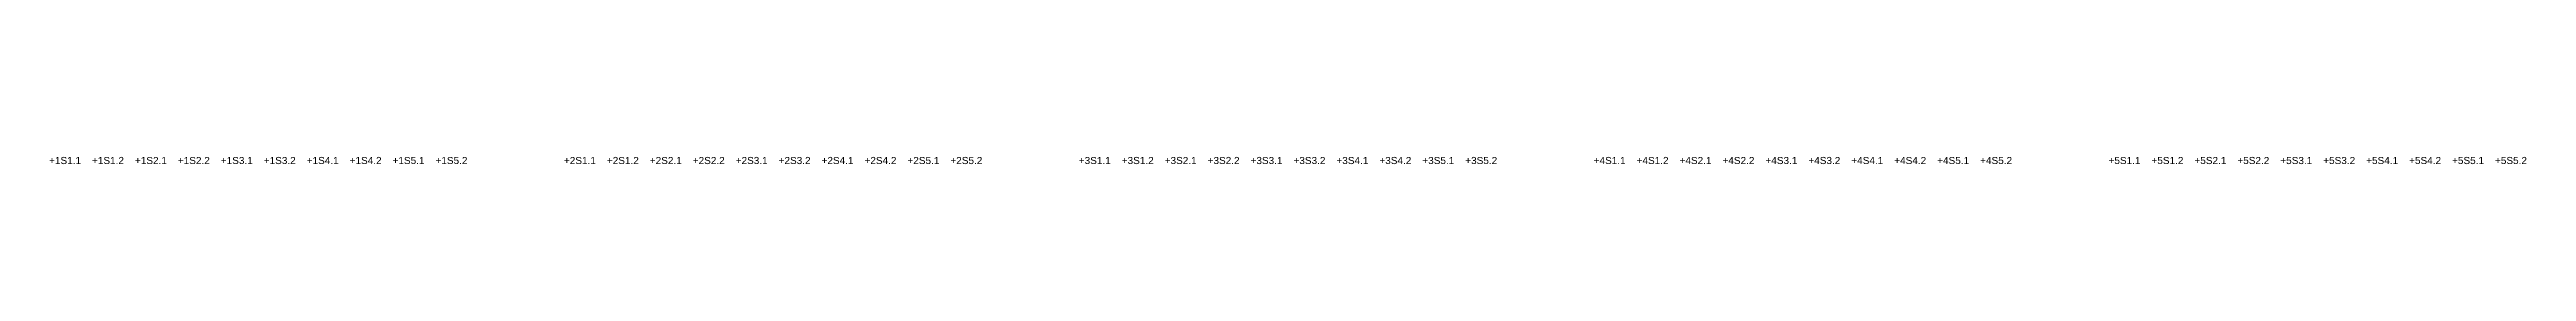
# Model space of a CAD drawing. Header units: millimetres. Extents: x -612 to 6794, y -5043 to 2163.
# Drawn here: x 1503 to 2369, y 875 to 878 of the extents above; entities that cross this region are included whole.
import ezdxf

# ---------------------------------------------------------------- set-up
doc = ezdxf.new("R2010")
doc.units = ezdxf.units.MM
doc.header["$MEASUREMENT"] = 0
doc.layers.add('400V', color=7, linetype='Continuous')
doc.styles.get("Standard").update_dxf_attribs({"font": 'arial.ttf'})

msp = doc.modelspace()

# ---------------------------------------------------------------- texts
at = {"layer": '400V', "color": 230, "linetype": 'Continuous', "char_height": 2, "width": 13.7015, "attachment_point": 2}
for s, insert in [('\\pxqc;{\\H1.25x;+1S1.1}', (1508.7, 877.92)), ('\\pxqc;{\\H1.25x;+1S1.2}', (1523.7, 877.92)), ('\\pxqc;{\\H1.25x;+1S2.1}', (1538.7, 877.92)), ('\\pxqc;{\\H1.25x;+1S2.2}', (1553.7, 877.92)), ('\\pxqc;{\\H1.25x;+1S3.1}', (1568.7, 877.92)), ('\\pxqc;{\\H1.25x;+1S3.2}', (1583.7, 877.92)), ('\\pxqc;{\\H1.25x;+1S4.1}', (1598.7, 877.92)), ('\\pxqc;{\\H1.25x;+1S4.2}', (1613.7, 877.92)), ('{\\H1.25x;+1S5.1}', (1628.7, 877.92)), ('\\pxqc;{\\H1.25x;+1S5.2}', (1643.7, 877.92)), ('\\pxqc;{\\H1.25x;+2S1.1}', (1688.56, 877.92)), ('\\pxqc;{\\H1.25x;+2S1.2}', (1703.56, 877.92)), ('\\pxqc;{\\H1.25x;+2S2.1}', (1718.56, 877.92)), ('\\pxqc;{\\H1.25x;+2S2.2}', (1733.56, 877.92)), ('\\pxqc;{\\H1.25x;+2S3.1}', (1748.56, 877.92)), ('\\pxqc;{\\H1.25x;+2S3.2}', (1763.56, 877.92)), ('\\pxqc;{\\H1.25x;+2S4.1}', (1778.56, 877.92)), ('\\pxqc;{\\H1.25x;+2S4.2}', (1793.56, 877.92)), ('{\\H1.25x;+2S5.1}', (1808.56, 877.92)), ('\\pxqc;{\\H1.25x;+2S5.2}', (1823.56, 877.92)), ('\\pxqc;{\\H1.25x;+3S1.1}', (1868.42, 877.92)), ('\\pxqc;{\\H1.25x;+3S1.2}', (1883.42, 877.92)), ('\\pxqc;{\\H1.25x;+3S2.1}', (1898.42, 877.92)), ('\\pxqc;{\\H1.25x;+3S2.2}', (1913.42, 877.92)), ('\\pxqc;{\\H1.25x;+3S3.1}', (1928.42, 877.92)), ('\\pxqc;{\\H1.25x;+3S3.2}', (1943.42, 877.92)), ('\\pxqc;{\\H1.25x;+3S4.1}', (1958.42, 877.92)), ('\\pxqc;{\\H1.25x;+3S4.2}', (1973.42, 877.92)), ('{\\H1.25x;+3S5.1}', (1988.42, 877.92)), ('\\pxqc;{\\H1.25x;+3S5.2}', (2003.42, 877.92)), ('\\pxqc;{\\H1.25x;+4S1.1}', (2048.28, 877.92)), ('\\pxqc;{\\H1.25x;+4S1.2}', (2063.28, 877.92)), ('\\pxqc;{\\H1.25x;+4S2.1}', (2078.28, 877.92)), ('\\pxqc;{\\H1.25x;+4S2.2}', (2093.28, 877.92)), ('\\pxqc;{\\H1.25x;+4S3.1}', (2108.28, 877.92)), ('\\pxqc;{\\H1.25x;+4S3.2}', (2123.28, 877.92)), ('\\pxqc;{\\H1.25x;+4S4.1}', (2138.28, 877.92)), ('\\pxqc;{\\H1.25x;+4S4.2}', (2153.28, 877.92)), ('{\\H1.25x;+4S5.1}', (2168.28, 877.92)), ('\\pxqc;{\\H1.25x;+4S5.2}', (2183.28, 877.92)), ('\\pxqc;{\\H1.25x;+5S1.1}', (2228.14, 877.92)), ('\\pxqc;{\\H1.25x;+5S1.2}', (2243.14, 877.92)), ('\\pxqc;{\\H1.25x;+5S2.1}', (2258.14, 877.92)), ('\\pxqc;{\\H1.25x;+5S2.2}', (2273.14, 877.92)), ('\\pxqc;{\\H1.25x;+5S3.1}', (2288.14, 877.92)), ('\\pxqc;{\\H1.25x;+5S3.2}', (2303.14, 877.92)), ('\\pxqc;{\\H1.25x;+5S4.1}', (2318.14, 877.92)), ('\\pxqc;{\\H1.25x;+5S4.2}', (2333.14, 877.92)), ('{\\H1.25x;+5S5.1}', (2348.14, 877.92)), ('\\pxqc;{\\H1.25x;+5S5.2}', (2363.14, 877.92))]:
    msp.add_mtext(s, dxfattribs=dict(at, insert=insert))

doc.saveas('drawing.dxf')
